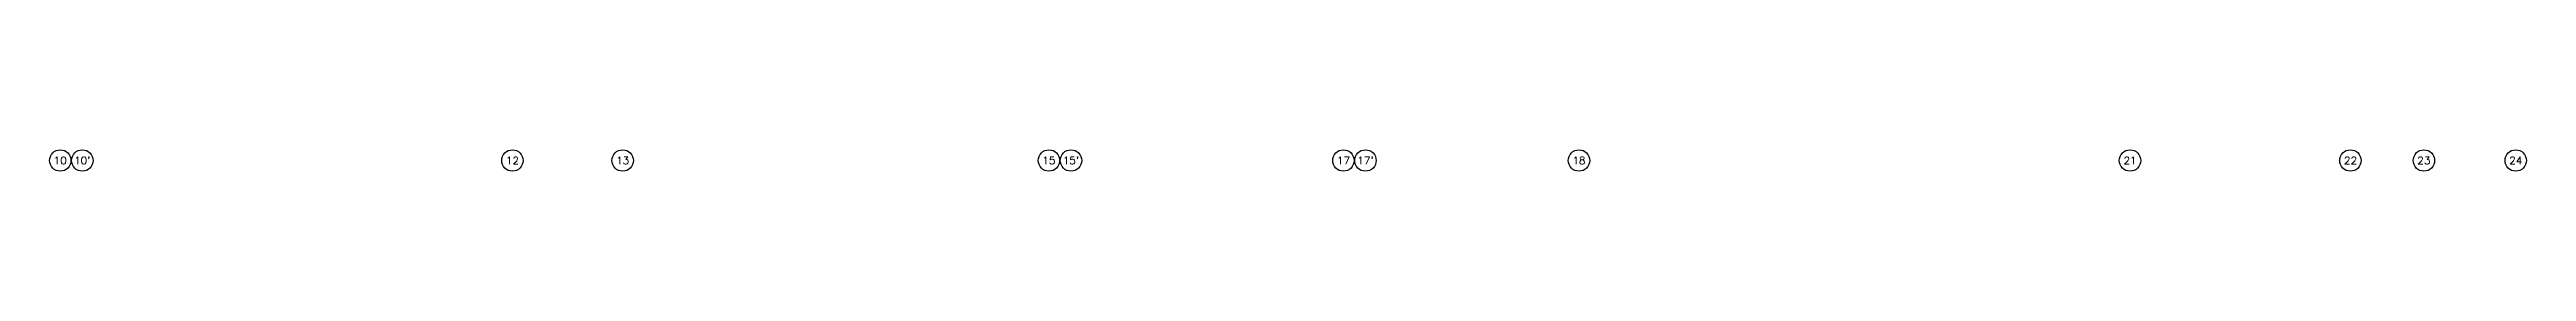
# Model space of a CAD drawing. Extents: x 88854 to 89144, y 39922 to 40011.
# Drawn here: x 88860.1 to 88941, y 39999.1 to 39999.8 of the extents above; entities that cross this region are included whole.
import ezdxf
from ezdxf.enums import TextEntityAlignment as Align

# ---------------------------------------------------------------- set-up
doc = ezdxf.new("R2010")
doc.units = 0
doc.header["$MEASUREMENT"] = 0
doc.linetypes.add('CENTERX2', pattern=[4, 2.5, -0.5, 0.5, -0.5])
for name, color, linetype in [('AX', 6, 'CONTINUOUS'), ('AX-CR', 2, 'CONTINUOUS'), ('AX-TXT', 2, 'CONTINUOUS'), ('AXES', 11, 'CENTERX2')]:
    doc.layers.add(name, color=color, linetype=linetype)
doc.styles.add('ROMANS', font='ROMANS.shx')

# ---------------------------------------------------------------- blocks, each defined once
blk = doc.blocks.new('AXU')
at = {"layer": 'AX-CR'}
blk.add_circle((0, 350), 350, dxfattribs=at)
at = {"layer": 'AX-TXT', "style": 'ROMANS'}
blk.add_attdef('AX', text='', height=250, dxfattribs=at).set_placement((0, 350), align=Align.MIDDLE)

msp = doc.modelspace()

# ---------------------------------------------------------------- block references
at = {"layer": 'AX', "xscale": 0.001, "yscale": 0.001, "zscale": 0.001}
for p, values in [((88860.4003, 39999.1214), {'AX': '10'}), ((88861.1203, 39999.1214), {'AX': "10'"}), ((88875.1703, 39999.1214), {'AX': '12'}), ((88875.1703, 39999.1214), {'AX': '12'}), ((88878.7703, 39999.1214), {'AX': '13'}), ((88878.7703, 39999.1214), {'AX': '13'})]:
    msp.add_blockref('AXU', p, dxfattribs=at).add_auto_attribs(values)
at = {"layer": 'AXES', "xscale": 0.001, "yscale": 0.001, "zscale": 0.001}
for p, values in [((88875.1703, 39999.1214), {'AX': '12'}), ((88875.1703, 39999.1214), {'AX': '12'}), ((88878.7703, 39999.1214), {'AX': '13'}), ((88878.7703, 39999.1214), {'AX': '13'}), ((88892.696, 39999.1214), {'AX': '15'}), ((88893.416, 39999.1214), {'AX': "15'"}), ((88902.316, 39999.1214), {'AX': '17'}), ((88903.036, 39999.1214), {'AX': "17'"}), ((88910.0103, 39999.1214), {'AX': '18'}), ((88928.0103, 39999.1214), {'AX': '21'}), ((88935.2103, 39999.1214), {'AX': '22'}), ((88937.6103, 39999.1214), {'AX': '23'}), ((88940.6103, 39999.1214), {'AX': '24'})]:
    msp.add_blockref('AXU', p, dxfattribs=at).add_auto_attribs(values)

doc.saveas('drawing.dxf')
